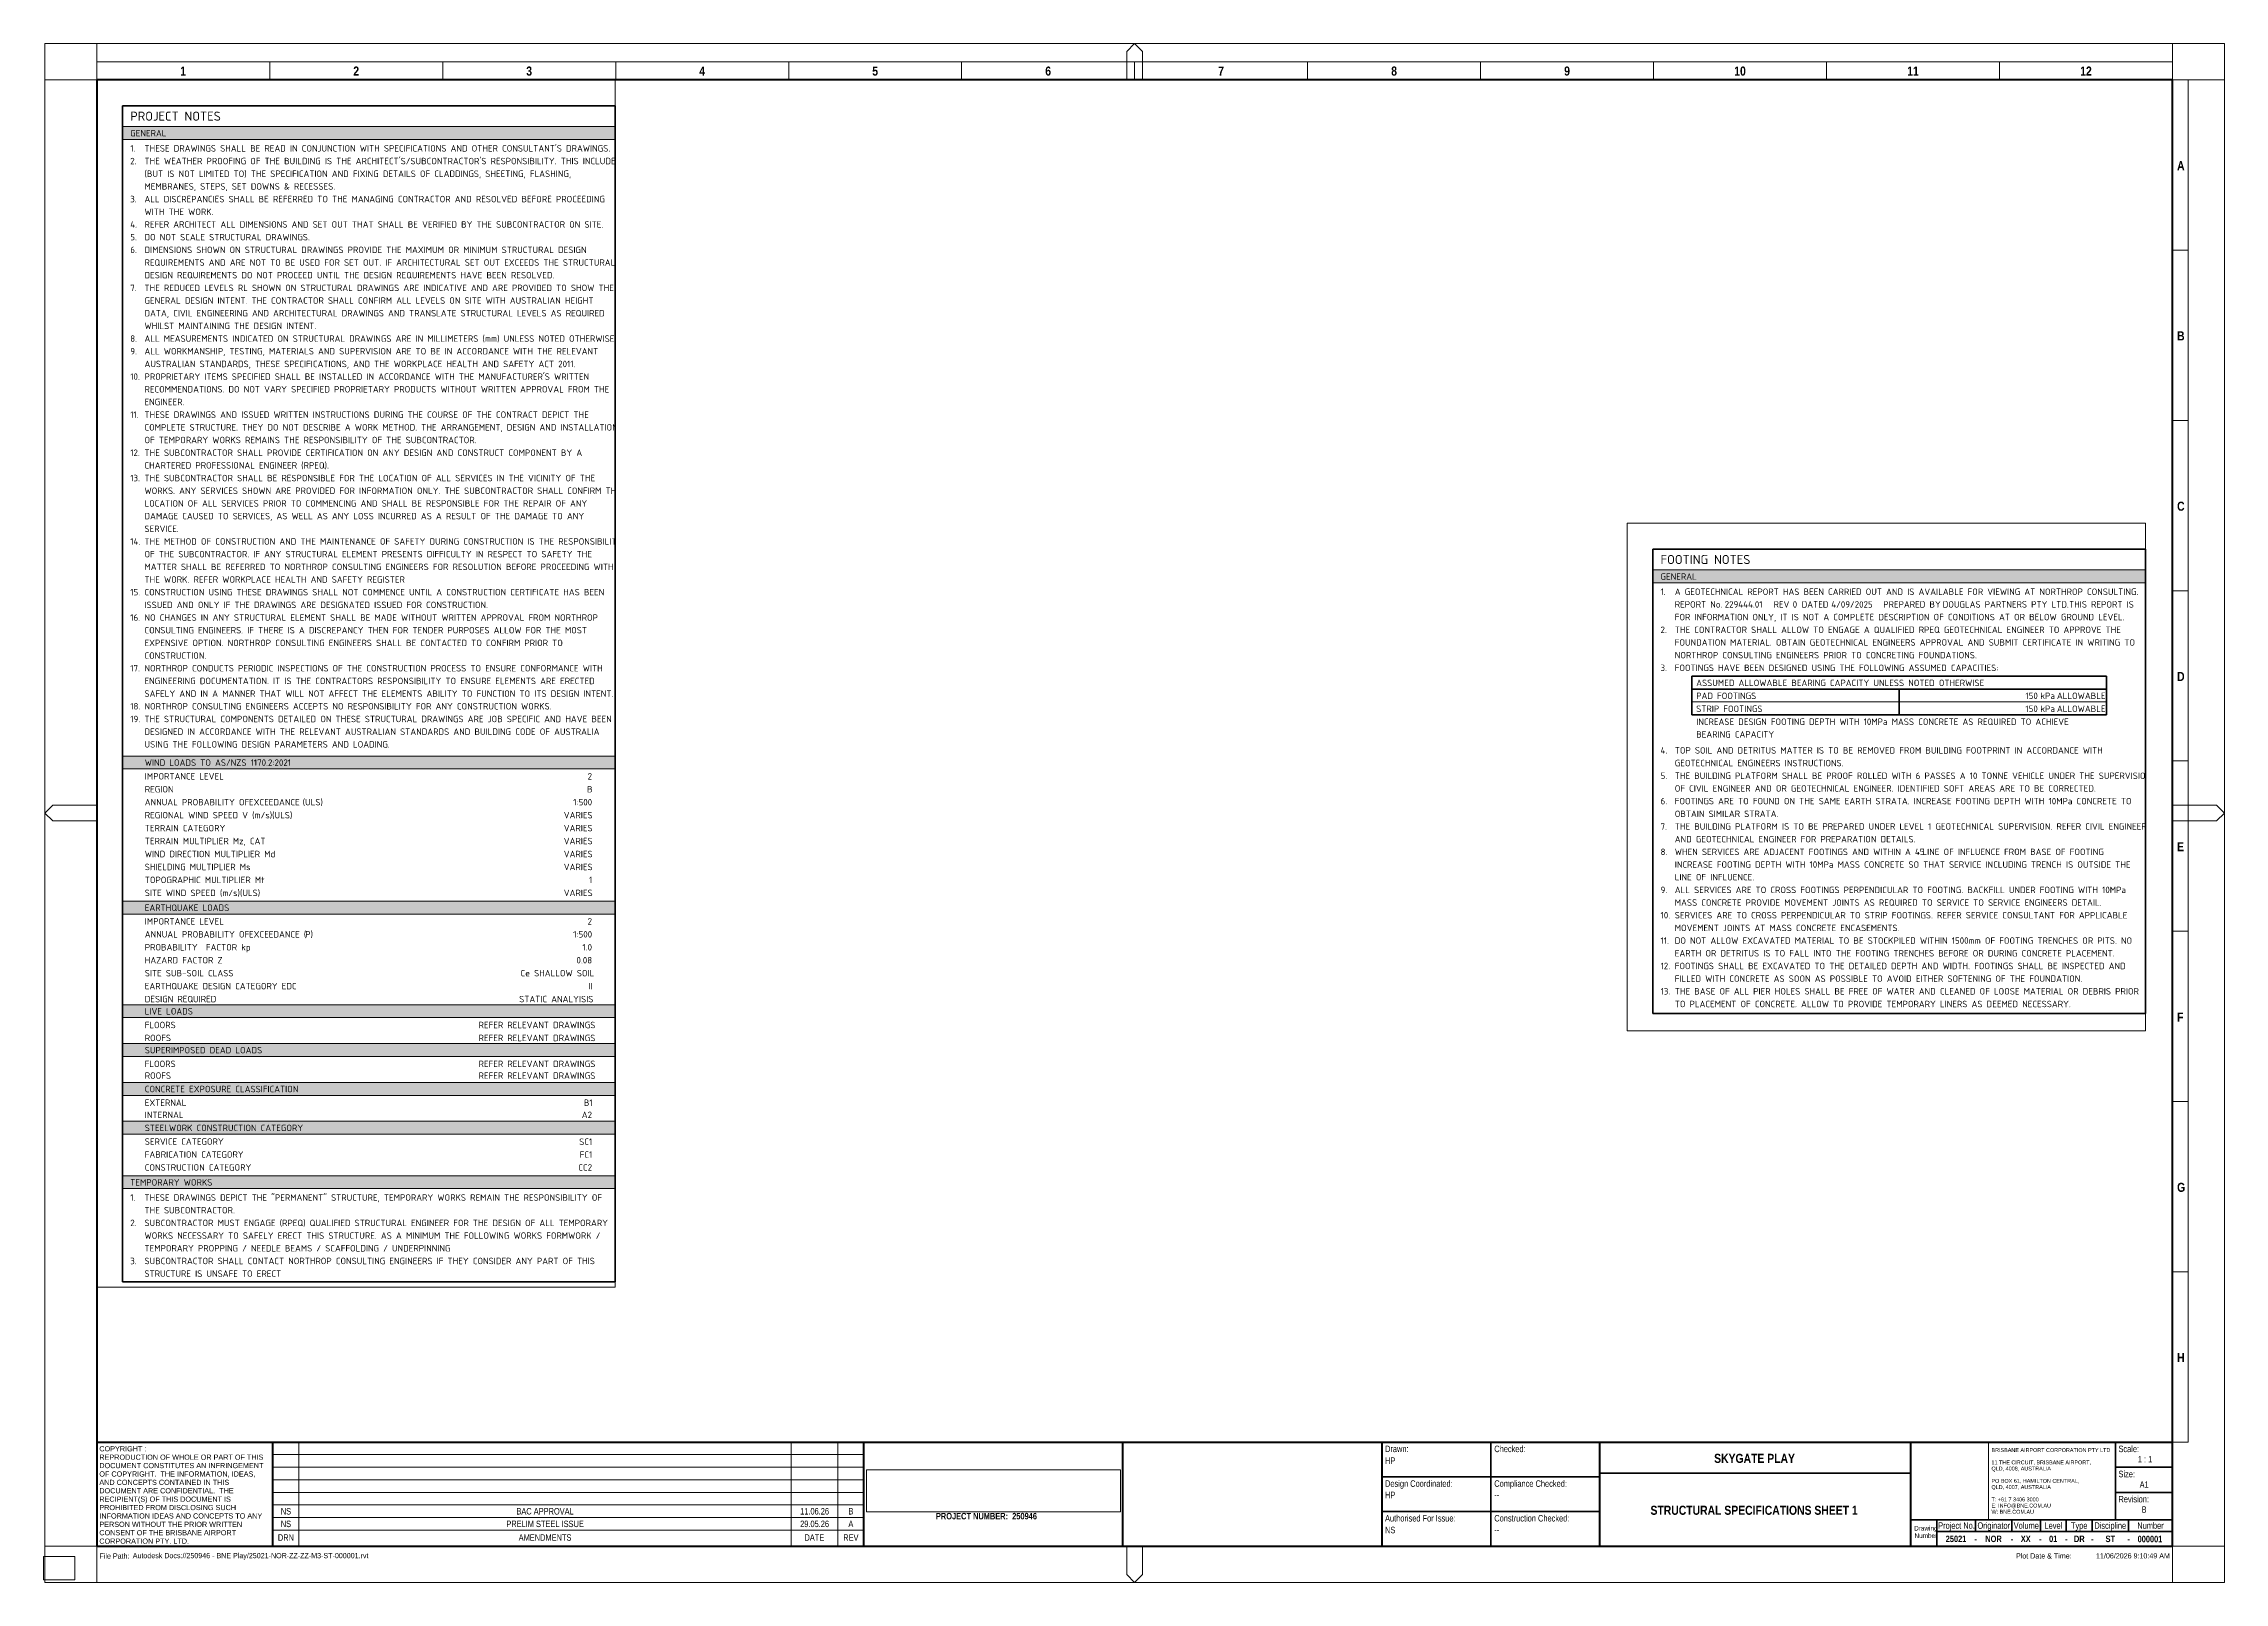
# Paper-space layout 'Layout1' of a CAD drawing. Header units: millimetres. Extents: x 0 to 841, y -1 to 593.
# The model-space entities are those that its viewports show. They can reach past a viewport. Long polylines and large blocks are cut down to what shows.
import ezdxf

# ---------------------------------------------------------------- set-up
doc = ezdxf.new("R2010")
doc.units = ezdxf.units.MM
doc.linetypes.add('Dash', pattern=[7, 5, -2])
for name, color, linetype, lineweight in [('A-000-T_TEXT', 231, 'Continuous', 13), ('A-010-M_LINE', 90, 'Continuous', 13), ('A-010-M_LINE-T', 151, 'Continuous', 13), ('Z-000-P_SCHED', 231, 'Continuous', 13), ('Z-000-T_TEXT', 131, 'Continuous', 25), ('Z-020-M_TITLE_BLOCK', 6, 'Continuous', 18), ('Z-020-M_TITLE_BLOCK_M', 33, 'Continuous', 35), ('Z-020-M_TITLE_BLOCK_T', 151, 'Continuous', 18), ('Z-020-M_TITLE_BLOCK_W', 214, 'Continuous', 70), ('Z-060-M_DETAIL', 92, 'Continuous', 25), ('Z-200_P_REF_PLANE', 111, 'Dash', 13)]:
    doc.layers.add(name, color=color, linetype=linetype, lineweight=lineweight)
doc.layers.add('Z-010_P_VIEWPORT', color=71, linetype='Continuous')
doc.styles.add('Arial', font='arial.ttf', dxfattribs={"height": 2})
doc.styles.add('Arial Narrow', font='ARIALN.TTF', dxfattribs={"height": 2.5})
doc.styles.add('Arial Narrow_1', font='ARIALN.TTF', dxfattribs={"height": 1.8})
doc.styles.add('Arial Narrow_2', font='ARIALN.TTF', dxfattribs={"height": 2})
doc.styles.add('Arial Narrow_B', font='ARIALNB.TTF', dxfattribs={"height": 3.5})
doc.styles.add('Arial Narrow_B_1', font='ARIALNB.TTF', dxfattribs={"height": 2.5})
doc.styles.add('Arial_1', font='arial.ttf', dxfattribs={"height": 1.5})
doc.styles.add('ISOCPEUR', font='isocpeur.ttf', dxfattribs={"height": 2.5})
doc.styles.add('ISOCPEUR_1', font='isocpeur.ttf', dxfattribs={"height": 1.25})
doc.styles.add('ISOCPEUR_B', font='', dxfattribs={"height": 3.5})
doc.styles.add('ISOCPEUR_B_1', font='', dxfattribs={"height": 2.5})
doc.styles.get('ISOCPEUR_B').set_extended_font_data('ISOCPEUR', bold=True)
doc.styles.get('ISOCPEUR_B_1').set_extended_font_data('ISOCPEUR', bold=True)
picture_1 = doc.add_image_def('image1.jpg', size_in_pixel=(1878, 311))
picture_2 = doc.add_image_def('image2.png', size_in_pixel=(3200, 3200))

psp = doc.layouts.get("Layout1")

# ---------------------------------------------------------------- texts
at = {"layer": 'Z-000-P_SCHED', "char_height": 2.5, "attachment_point": 2, "line_spacing_factor": 0.974696, "style": 'Arial Narrow'}
for s, insert, width in [('NS', (93.5, 27.71), 4.7896), ('BAC APPROVAL', (193.5, 27.71), 26.6191), ('11.06.26', (297.5, 27.71), 13.3249), ('B', (311.5, 27.71), 2.3027), ('NS', (93.5, 22.85), 4.7896), ('PRELIM STEEL ISSUE', (193.5, 22.85), 36.0141), ('29.05.26', (297.5, 22.85), 13.3249), ('A', (311.5, 22.85), 2.3027)]:
    psp.add_mtext(s, dxfattribs=dict(at, insert=insert, width=width))
at = {"layer": 'Z-020-M_TITLE_BLOCK', "lineweight": 13, "attachment_point": 1}
for s, insert, char_height, width, style in [('HP', (517.62, 47.24), 2.5, 4.8101, 'Arial Narrow'), ('SKYGATE PLAY', (644.61, 48.63), 3.5, 38.3207, 'Arial Narrow_B'), (' 1 : 1', (807.33, 47.8), 2.5, 7.6962, 'Arial Narrow'), ('HP', (517.62, 34), 2.5, 4.8101, 'Arial Narrow'), ('PROJECT NUMBER:  250946', (344.32, 25.83), 2.5, 47.1392, 'Arial Narrow_B_1'), ('--', (559.78, 34), 2.5, 2.2447, 'Arial Narrow'), ('STRUCTURAL SPECIFICATIONS SHEET 1', (620.05, 28.6), 3.5, 98.1266, 'Arial Narrow_B'), ('B', (809.55, 28.39), 2.5, 2.3249, 'Arial Narrow'), ('NS', (517.62, 20.48), 2.5, 4.8101, 'Arial Narrow'), ('--', (559.78, 20.48), 2.5, 2.2447, 'Arial Narrow'), ('25021', (733.97, 17.06), 2.5, 9.6202, 'Arial Narrow_B_1'), ('NOR', (749.24, 17.06), 2.5, 7.6962, 'Arial Narrow_B_1'), ('XX', (762.93, 17.06), 2.5, 4.6498, 'Arial Narrow_B_1'), ('01', (773.86, 17.06), 2.5, 3.8481, 'Arial Narrow_B_1'), ('DR', (783.44, 17.06), 2.5, 4.9705, 'Arial Narrow_B_1'), ('ST', (795.65, 17.06), 2.5, 4.4894, 'Arial Narrow_B_1'), ('000001', (808.01, 16.99), 2.5, 11.5443, 'Arial Narrow_B_1')]:
    psp.add_mtext(s, dxfattribs=dict(at, insert=insert, char_height=char_height, width=width, style=style))
at = {"layer": 'Z-020-M_TITLE_BLOCK', "lineweight": 13, "char_height": 2, "line_spacing_factor": 0.974696, "style": 'Arial Narrow_2'}
for s, insert, width, attachment_point in [('Autodesk Docs://250946 - BNE Play/25021-NOR-ZZ-ZZ-M3-ST-000001.rvt', (34.39, 10.34), 91.1453, 1), ('11/06/2026 9:10:49 AM', (820.48, 10.26), 28.5151, 3)]:
    psp.add_mtext(s, dxfattribs=dict(at, insert=insert, width=width, attachment_point=attachment_point))

msp = doc.modelspace()

# ---------------------------------------------------------------- texts
at = {"layer": 'A-000-T_TEXT', "color": 7, "lineweight": 18, "attachment_point": 1}
for s, insert, char_height, width, style in [('PROJECT NOTES', (1983.28, 4045.76), 3.5, 42.6498, 'ISOCPEUR_B'), ('FOOTING NOTES', (2203.28, 4045.76), 3.5, 41.8481, 'ISOCPEUR_B'), ('1.', (1983.28, 4032.83), 2.5, 6.6546, 'ISOCPEUR'), ('GENERAL', (1983.28, 4038.68), 2.5, 16.9958, 'ISOCPEUR_B_1'), ("THESE DRAWINGS SHALL BE READ IN CONJUNCTION WITH SPECIFICATIONS AND OTHER CONSULTANT'S DRAWINGS.", (1988.77, 4032.83), 2.5, 210.0421, 'ISOCPEUR'), ('1.', (2203.28, 4032.83), 2.5, 6.6546, 'ISOCPEUR'), ('GENERAL', (2203.28, 4038.68), 2.5, 16.9958, 'ISOCPEUR_B_1'), ('A GEOTECHNICAL REPORT HAS BEEN CARRIED OUT AND IS AVAILABLE FOR VIEWING AT NORTHROP CONSULTING. ', (2208.77, 4032.83), 2.5, 210.6835, 'ISOCPEUR'), ('2.', (1983.28, 4027.93), 2.5, 6.6546, 'ISOCPEUR'), ("THE WEATHER PROOFING OF THE BUILDING IS THE ARCHITECT'S/SUBCONTRACTOR'S RESPONSIBILITY. THIS INCLUDES ", (1988.77, 4027.93), 2.5, 215.4936, 'ISOCPEUR'), ('(BUT IS NOT LIMITED TO) THE SPECIFICATION AND FIXING DETAILS OF CLADDINGS, SHEETING, FLASHING, ', (1988.77, 4023.04), 2.5, 194.0084, 'ISOCPEUR'), ('REPORT No. ', (2208.77, 4027.93), 2.5, 23.3291, 'ISOCPEUR'), ('FOR INFORMATION ONLY, IT IS NOT A COMPLETE DESCRIPTION OF CONDITIONS AT OR BELOW GROUND LEVEL.', (2208.77, 4023.04), 2.5, 201.7046, 'ISOCPEUR'), ('229444.01', (2228.02, 4027.93), 2.5, 19, 'ISOCPEUR_B_1'), ('  REV ', (2243.7, 4027.93), 2.5, 12.827, 'ISOCPEUR'), ('\\fISOCPEUR|b1|i0|c0|p34|;0', (2254.28, 4027.93), 2.5, 2.2447, 'ISOCPEUR_B_1'), (' DATED ', (2256.13, 4027.93), 2.5, 15.7932, 'ISOCPEUR'), ('4/09/2025 ', (2269.16, 4027.93), 2.5, 22.3671, 'ISOCPEUR_B_1'), (' PREPARED BY ', (2287.62, 4027.93), 2.5, 29.7426, 'ISOCPEUR'), ('DOUGLAS PARTNERS PTY LTD.', (2312.16, 4027.93), 2.5, 57.1603, 'ISOCPEUR'), (' THIS REPORT IS ', (2359.32, 4027.93), 2.5, 32.9494, 'ISOCPEUR'), ('MEMBRANES, STEPS, SET DOWNS & RECESSES.', (1988.77, 4018.14), 2.5, 87.0633, 'ISOCPEUR'), ('2.', (2203.28, 4018.14), 2.5, 6.6546, 'ISOCPEUR'), ('THE CONTRACTOR SHALL ALLOW TO ENGAGE A QUALIFIED RPEQ GEOTECHNICAL ENGINEER TO APPROVE THE ', (2208.77, 4018.14), 2.5, 203.2278, 'ISOCPEUR'), ('3.', (1983.28, 4013.25), 2.5, 6.6546, 'ISOCPEUR'), ('ALL DISCREPANCIES SHALL BE REFERRED TO THE MANAGING CONTRACTOR AND RESOLVED BEFORE PROCEEDING ', (1988.77, 4013.25), 2.5, 209.5611, 'ISOCPEUR'), ('WITH THE WORK.', (1988.77, 4008.35), 2.5, 31.1856, 'ISOCPEUR'), ('FOUNDATION MATERIAL. OBTAIN GEOTECHNICAL ENGINEERS APPROVAL AND SUBMIT CERTIFICATE IN WRITING TO ', (2208.77, 4013.25), 2.5, 208.9999, 'ISOCPEUR'), ('NORTHROP CONSULTING ENGINEERS PRIOR TO CONCRETING FOUNDATIONS.', (2208.77, 4008.35), 2.5, 134.7637, 'ISOCPEUR'), ('4.', (1983.28, 4003.46), 2.5, 6.6546, 'ISOCPEUR'), ('5.', (1983.28, 3998.56), 2.5, 6.6546, 'ISOCPEUR'), ('REFER ARCHITECT ALL DIMENSIONS AND SET OUT THAT SHALL BE VERIFIED BY THE SUBCONTRACTOR ON SITE.', (1988.77, 4003.46), 2.5, 207.4767, 'ISOCPEUR'), ('DO NOT SCALE STRUCTURAL DRAWINGS.', (1988.77, 3998.56), 2.5, 77.443, 'ISOCPEUR_B_1'), ('3.', (2203.28, 4003.46), 2.5, 6.6546, 'ISOCPEUR'), ('FOOTINGS HAVE BEEN DESIGNED USING THE FOLLOWING ASSUMED CAPACITIES:', (2208.77, 4003.46), 2.5, 145.5063, 'ISOCPEUR'), ('6.', (1983.28, 3993.67), 2.5, 6.6546, 'ISOCPEUR'), ('DIMENSIONS SHOWN ON STRUCTURAL DRAWINGS PROVIDE THE MAXIMUM OR MINIMUM STRUCTURAL DESIGN ', (1988.77, 3993.67), 2.5, 199.2995, 'ISOCPEUR'), ('REQUIREMENTS AND ARE NOT TO BE USED FOR SET OUT. IF ARCHITECTURAL SET OUT EXCEEDS THE STRUCTURAL ', (1988.77, 3988.77), 2.5, 214.8522, 'ISOCPEUR'), ('DESIGN REQUIREMENTS DO NOT PROCEED UNTIL THE DESIGN REQUIREMENTS HAVE BEEN RESOLVED.', (1988.77, 3983.88), 2.5, 183.7468, 'ISOCPEUR'), ('7.', (1983.28, 3978.98), 2.5, 6.6546, 'ISOCPEUR'), ('THE REDUCED LEVELS RL SHOWN ON STRUCTURAL DRAWINGS ARE INDICATIVE AND ARE PROVIDED TO SHOW THE ', (1988.77, 3978.98), 2.5, 213.5695, 'ISOCPEUR'), ('GENERAL DESIGN INTENT. THE CONTRACTOR SHALL CONFIRM ALL LEVELS ON SITE WITH AUSTRALIAN HEIGHT ', (1988.77, 3974.09), 2.5, 204.8312, 'ISOCPEUR'), ('WHILST MAINTAINING THE DESIGN INTENT.', (1988.77, 3964.3), 2.5, 77.0422, 'ISOCPEUR'), ('DATA, CIVIL ENGINEERING AND ARCHITECTURAL DRAWINGS AND TRANSLATE STRUCTURAL LEVELS AS REQUIRED ', (1988.77, 3969.19), 2.5, 210.2826, 'ISOCPEUR'), ('^I', (2203.28, 3966.68), 2.5, 6.654, 'ISOCPEUR'), ('4.', (2203.28, 3971.58), 2.5, 3.2869, 'ISOCPEUR'), ('^I', (2205.99, 3971.58), 2.5, 3.3671, 'ISOCPEUR'), ('TOP SOIL AND DETRITUS MATTER IS TO BE REMOVED FROM BUILDING FOOTPRINT IN ACCORDANCE WITH ', (2208.77, 3971.58), 2.5, 193.848, 'ISOCPEUR'), ('GEOTECHNICAL ENGINEERS INSTRUCTIONS.', (2208.77, 3966.68), 2.5, 76, 'ISOCPEUR'), ('8.', (1983.28, 3959.4), 2.5, 6.6546, 'ISOCPEUR'), ('ALL MEASUREMENTS INDICATED ON STRUCTURAL DRAWINGS ARE IN MILLIMETERS (mm) UNLESS NOTED OTHERWISE.', (1988.77, 3959.4), 2.5, 213.1687, 'ISOCPEUR'), ('^I', (2203.28, 3956.89), 2.5, 6.654, 'ISOCPEUR'), ('5. ', (2203.28, 3961.79), 2.5, 4.8903, 'ISOCPEUR'), ('^I', (2207.32, 3961.79), 2.5, 1.7637, 'ISOCPEUR'), ('THE BUILDING PLATFORM SHALL BE PROOF ROLLED WITH 6 PASSES A 10 TONNE VEHICLE UNDER THE SUPERVISION ', (2208.77, 3961.79), 2.5, 215.4936, 'ISOCPEUR'), ('OF CIVIL ENGINEER AND OR GEOTECHNICAL ENGINEER. IDENTIFIED SOFT AREAS ARE TO BE CORRECTED. ', (2208.77, 3956.89), 2.5, 191.6835, 'ISOCPEUR'), ('9.', (1983.28, 3954.51), 2.5, 6.6546, 'ISOCPEUR'), ('ALL WORKMANSHIP, TESTING, MATERIALS AND SUPERVISION ARE TO BE IN ACCORDANCE WITH THE RELEVANT ', (1988.77, 3954.51), 2.5, 207.0759, 'ISOCPEUR'), ('AUSTRALIAN STANDARDS, THESE SPECIFICATIONS, AND THE WORKPLACE HEALTH AND SAFETY ACT 2011.', (1988.77, 3949.61), 2.5, 196.5738, 'ISOCPEUR'), ('^I', (2203.28, 3947.1), 2.5, 6.654, 'ISOCPEUR'), ('6.', (2203.28, 3952), 2.5, 3.0464, 'ISOCPEUR'), ('^I', (2205.8, 3952), 2.5, 3.6076, 'ISOCPEUR'), ('FOOTINGS ARE TO FOUND ON THE SAME EARTH STRATA. INCREASE FOOTING DEPTH WITH 10MPa CONCRETE TO ', (2208.77, 3952), 2.5, 208.0379, 'ISOCPEUR'), ('OBTAIN SIMILAR STRATA.', (2208.77, 3947.1), 2.5, 47.0591, 'ISOCPEUR'), ('10.', (1983.28, 3944.72), 2.5, 6.6546, 'ISOCPEUR'), ("PROPRIETARY ITEMS SPECIFIED SHALL BE INSTALLED IN ACCORDANCE WITH THE MANUFACTURER'S WRITTEN ", (1988.77, 3944.72), 2.5, 203.4683, 'ISOCPEUR'), ('RECOMMENDATIONS. DO NOT VARY SPECIFIED PROPRIETARY PRODUCTS WITHOUT WRITTEN APPROVAL FROM THE ', (1988.77, 3939.83), 2.5, 211.3248, 'ISOCPEUR'), ('7. ', (2203.28, 3942.21), 2.5, 4.8903, 'ISOCPEUR'), ('^I', (2207.32, 3942.21), 2.5, 1.7637, 'ISOCPEUR'), ('THE BUILDING PLATFORM IS TO BE PREPARED UNDER LEVEL 1 GEOTECHNICAL SUPERVISION. REFER CIVIL ENGINEER ', (2208.77, 3942.21), 2.5, 214.3712, 'ISOCPEUR'), ('11.', (1983.28, 3930.04), 2.5, 6.6546, 'ISOCPEUR'), ('THESE DRAWINGS AND ISSUED WRITTEN INSTRUCTIONS DURING THE COURSE OF THE CONTRACT DEPICT THE ', (1988.77, 3930.04), 2.5, 202.0252, 'ISOCPEUR'), ('ENGINEER.', (1988.77, 3934.93), 2.5, 17.8776, 'ISOCPEUR'), ('^I', (2203.28, 3937.31), 2.5, 6.654, 'ISOCPEUR'), ('8.', (2203.28, 3932.42), 2.5, 3.0464, 'ISOCPEUR'), ('^I', (2205.8, 3932.42), 2.5, 3.6076, 'ISOCPEUR'), ('AND GEOTECHNICAL ENGINEER FOR PREPARATION DETAILS.', (2208.77, 3937.31), 2.5, 108.5485, 'ISOCPEUR'), ('WHEN SERVICES ARE ADJACENT FOOTINGS AND WITHIN A 45', (2208.77, 3932.42), 2.5, 113.1983, 'ISOCPEUR'), ('o ', (2302.17, 3931.42), 1.25, 2.6456, 'ISOCPEUR_1'), ('LINE OF INFLUENCE FROM BASE OF FOOTING ', (2304.35, 3932.42), 2.5, 83.0548, 'ISOCPEUR'), ('COMPLETE STRUCTURE. THEY DO NOT DESCRIBE A WORK METHOD. THE ARRANGEMENT, DESIGN AND INSTALLATION ', (1988.77, 3925.14), 2.5, 215.0126, 'ISOCPEUR'), ('^I', (2203.28, 3927.52), 2.5, 6.654, 'ISOCPEUR'), ('^I', (2203.28, 3922.63), 2.5, 6.654, 'ISOCPEUR'), ('INCREASE FOOTING DEPTH WITH 10MPa MASS CONCRETE SO THAT SERVICE INCLUDING TRENCH IS OUTSIDE THE ', (2208.77, 3927.52), 2.5, 207.4767, 'ISOCPEUR'), ('LINE OF INFLUENCE. ', (2208.77, 3922.63), 2.5, 37.519, 'ISOCPEUR'), ('12.', (1983.28, 3915.35), 2.5, 6.6546, 'ISOCPEUR'), ('THE SUBCONTRACTOR SHALL PROVIDE CERTIFICATION ON ANY DESIGN AND CONSTRUCT COMPONENT BY A ', (1988.77, 3915.35), 2.5, 198.7383, 'ISOCPEUR'), ('OF TEMPORARY WORKS REMAINS THE RESPONSIBILITY OF THE SUBCONTRACTOR.', (1988.77, 3920.25), 2.5, 149.8354, 'ISOCPEUR'), ('9.', (2203.28, 3917.73), 2.5, 3.0464, 'ISOCPEUR'), ('^I', (2205.8, 3917.73), 2.5, 3.6076, 'ISOCPEUR'), ('ALL SERVICES ARE TO CROSS FOOTINGS PERPENDICULAR TO FOOTING. BACKFILL UNDER FOOTING WITH 10MPa ', (2208.77, 3917.73), 2.5, 205.3923, 'ISOCPEUR'), ('13.', (1983.28, 3905.56), 2.5, 6.6546, 'ISOCPEUR'), ('THE SUBCONTRACTOR SHALL BE RESPONSIBLE FOR THE LOCATION OF ALL SERVICES IN THE VICINITY OF THE ', (1988.77, 3905.56), 2.5, 205.5527, 'ISOCPEUR'), ('CHARTERED PROFESSIONAL ENGINEER (RPEQ).', (1988.77, 3910.46), 2.5, 83.3755, 'ISOCPEUR'), ('^I', (2203.28, 3912.84), 2.5, 6.654, 'ISOCPEUR'), ('10.', (2203.28, 3907.94), 2.5, 4.5696, 'ISOCPEUR'), ('^I', (2207.05, 3907.94), 2.5, 2.0844, 'ISOCPEUR'), ('SERVICES ARE TO CROSS PERPENDICULAR TO STRIP FOOTINGS. REFER SERVICE CONSULTANT FOR APPLICABLE ', (2208.77, 3907.94), 2.5, 207.2362, 'ISOCPEUR'), ('MASS CONCRETE PROVIDE MOVEMENT JOINTS AS REQUIRED TO SERVICE TO SERVICE ENGINEERS DETAIL.', (2208.77, 3912.84), 2.5, 192.9662, 'ISOCPEUR'), ('WORKS. ANY SERVICES SHOWN ARE PROVIDED FOR INFORMATION ONLY. THE SUBCONTRACTOR SHALL CONFIRM THE ', (1988.77, 3900.67), 2.5, 215.4936, 'ISOCPEUR'), ('^I', (2203.28, 3903.05), 2.5, 6.654, 'ISOCPEUR'), ('11.', (2203.28, 3898.15), 2.5, 3.9283, 'ISOCPEUR'), ('^I', (2206.52, 3898.15), 2.5, 2.7257, 'ISOCPEUR'), ('MOVEMENT JOINTS AT MASS CONCRETE ENCASEMENTS.', (2208.77, 3903.05), 2.5, 101.9746, 'ISOCPEUR'), ('DO NOT ALLOW EXCAVATED MATERIAL TO BE STOCKPILED WITHIN 1500mm OF FOOTING TRENCHES OR PITS. NO ', (2208.77, 3898.15), 2.5, 208.5189, 'ISOCPEUR'), ('LOCATION OF ALL SERVICES PRIOR TO COMMENCING AND SHALL BE RESPONSIBLE FOR THE REPAIR OF ANY ', (1988.77, 3895.77), 2.5, 201.3037, 'ISOCPEUR'), ('DAMAGE CAUSED TO SERVICES, AS WELL AS ANY LOSS INCURRED AS A RESULT OF THE DAMAGE TO ANY ', (1988.77, 3890.88), 2.5, 201.5442, 'ISOCPEUR'), ('^I', (2203.28, 3893.26), 2.5, 6.654, 'ISOCPEUR'), ('12.', (2203.28, 3888.36), 2.5, 4.5696, 'ISOCPEUR'), ('^I', (2207.05, 3888.36), 2.5, 2.0844, 'ISOCPEUR'), ('EARTH OR DETRITUS IS TO FALL INTO THE FOOTING TRENCHES BEFORE OR DURING CONCRETE PLACEMENT.', (2208.77, 3893.26), 2.5, 198.097, 'ISOCPEUR'), ('FOOTINGS SHALL BE EXCAVATED TO THE DETAILED DEPTH AND WIDTH. FOOTINGS SHALL BE INSPECTED AND ', (2208.77, 3888.36), 2.5, 205.3923, 'ISOCPEUR'), ('14.', (1983.28, 3881.09), 2.5, 6.6546, 'ISOCPEUR'), ('SERVICE. ', (1988.77, 3885.98), 2.5, 17.6371, 'ISOCPEUR'), ('THE METHOD OF CONSTRUCTION AND THE MAINTENANCE OF SAFETY DURING CONSTRUCTION IS THE RESPONSIBILITY ', (1988.77, 3881.09), 2.5, 215.4936, 'ISOCPEUR'), ('^I', (2203.28, 3883.47), 2.5, 6.654, 'ISOCPEUR'), ('FILLED WITH CONCRETE AS SOON AS POSSIBLE TO AVOID EITHER SOFTENING OF THE FOUNDATION.', (2208.77, 3883.47), 2.5, 183.4261, 'ISOCPEUR'), ('OF THE SUBCONTRACTOR. IF ANY STRUCTURAL ELEMENT PRESENTS DIFFICULTY IN RESPECT TO SAFETY THE ', (1988.77, 3876.19), 2.5, 205.232, 'ISOCPEUR'), ('MATTER SHALL BE REFERRED TO NORTHROP CONSULTING ENGINEERS FOR RESOLUTION BEFORE PROCEEDING WITH ', (1988.77, 3871.3), 2.5, 212.6075, 'ISOCPEUR'), ('^I', (2203.28, 3873.68), 2.5, 6.654, 'ISOCPEUR'), ('13.', (2203.28, 3878.58), 2.5, 4.5696, 'ISOCPEUR'), ('^I', (2207.05, 3878.58), 2.5, 2.0844, 'ISOCPEUR'), ('THE BASE OF ALL PIER HOLES SHALL BE FREE OF WATER AND CLEANED OF LOOSE MATERIAL OR DEBRIS PRIOR ', (2208.77, 3878.58), 2.5, 211.7257, 'ISOCPEUR'), ('TO PLACEMENT OF CONCRETE. ALLOW TO PROVIDE TEMPORARY LINERS AS DEEMED NECESSARY.', (2208.77, 3873.68), 2.5, 179.578, 'ISOCPEUR'), ('THE WORK. REFER WORKPLACE HEALTH AND SAFETY REGISTER', (1988.77, 3866.4), 2.5, 118.4894, 'ISOCPEUR'), ('15.', (1983.28, 3861.51), 2.5, 6.6546, 'ISOCPEUR'), ('CONSTRUCTION USING THESE DRAWINGS SHALL NOT COMMENCE UNTIL A CONSTRUCTION CERTIFICATE HAS BEEN ', (1988.77, 3861.51), 2.5, 208.9198, 'ISOCPEUR'), ('ISSUED AND ONLY IF THE DRAWINGS ARE DESIGNATED ISSUED FOR CONSTRUCTION.', (1988.77, 3856.61), 2.5, 154.405, 'ISOCPEUR'), ('16.', (1983.28, 3851.72), 2.5, 6.6546, 'ISOCPEUR'), ('NO CHANGES IN ANY STRUCTURAL ELEMENT SHALL BE MADE WITHOUT WRITTEN APPROVAL FROM NORTHROP ', (1988.77, 3851.72), 2.5, 206.194, 'ISOCPEUR'), ('CONSULTING ENGINEERS. IF THERE IS A DISCREPANCY THEN FOR TENDER PURPOSES ALLOW FOR THE MOST ', (1988.77, 3846.82), 2.5, 201.4641, 'ISOCPEUR'), ('EXPENSIVE OPTION. NORTHROP CONSULTING ENGINEERS SHALL BE CONTACTED TO CONFIRM PRIOR TO ', (1988.77, 3841.93), 2.5, 189.5991, 'ISOCPEUR'), ('17.', (1983.28, 3832.14), 2.5, 6.6546, 'ISOCPEUR'), ('CONSTRUCTION.', (1988.77, 3837.03), 2.5, 27.7384, 'ISOCPEUR'), ('NORTHROP CONDUCTS PERIODIC INSPECTIONS OF THE CONSTRUCTION PROCESS TO ENSURE CONFORMANCE WITH ', (1988.77, 3832.14), 2.5, 207.4767, 'ISOCPEUR'), ('SAFELY AND IN A MANNER THAT WILL NOT AFFECT THE ELEMENTS ABILITY TO FUNCTION TO ITS DESIGN INTENT.', (1988.77, 3822.35), 2.5, 212.1265, 'ISOCPEUR'), ('ENGINEERING DOCUMENTATION. IT IS THE CONTRACTORS RESPONSIBILITY TO ENSURE ELEMENTS ARE ERECTED ', (1988.77, 3827.25), 2.5, 204.9113, 'ISOCPEUR'), ('18.', (1983.28, 3817.46), 2.5, 6.6546, 'ISOCPEUR'), ('19.', (1983.28, 3812.56), 2.5, 6.6546, 'ISOCPEUR'), ('THE STRUCTURAL COMPONENTS DETAILED ON THESE STRUCTURAL DRAWINGS ARE JOB SPECIFIC AND HAVE BEEN ', (1988.77, 3812.56), 2.5, 213.0084, 'ISOCPEUR'), ('NORTHROP CONSULTING ENGINEERS ACCEPTS NO RESPONSIBILITY FOR ANY CONSTRUCTION WORKS.', (1988.77, 3817.46), 2.5, 183.0253, 'ISOCPEUR'), ('DESIGNED IN ACCORDANCE WITH THE RELEVANT AUSTRALIAN STANDARDS AND BUILDING CODE OF AUSTRALIA ', (1988.77, 3807.67), 2.5, 206.9957, 'ISOCPEUR'), ('USING THE FOLLOWING DESIGN PARAMETERS AND LOADING.  ', (1988.77, 3802.77), 2.5, 113.5991, 'ISOCPEUR'), ('1.', (1983.28, 3627.83), 2.5, 6.6546, 'ISOCPEUR'), ('TEMPORARY WORKS', (1983.28, 3633.68), 2.5, 38.4008, 'ISOCPEUR_B_1'), ('THESE DRAWINGS DEPICT THE "PERMANENT" STRUCTURE, TEMPORARY WORKS REMAIN THE RESPONSIBILITY OF ', (1988.77, 3627.83), 2.5, 208.9198, 'ISOCPEUR'), ('THE SUBCONTRACTOR.', (1988.77, 3622.93), 2.5, 40.8059, 'ISOCPEUR'), ('2.', (1983.28, 3618.04), 2.5, 6.6546, 'ISOCPEUR'), ('SUBCONTRACTOR MUST ENGAGE (RPEQ) QUALIFIED STRUCTURAL ENGINEER FOR THE DESIGN OF ALL TEMPORARY ', (1988.77, 3618.04), 2.5, 210.7636, 'ISOCPEUR'), ('WORKS NECESSARY TO SAFELY ERECT THIS STRUCTURE. AS A MINIMUM THE FOLLOWING WORKS FORMWORK / ', (1988.77, 3613.14), 2.5, 208.1982, 'ISOCPEUR'), ('3.', (1983.28, 3603.35), 2.5, 6.6546, 'ISOCPEUR'), ('TEMPORARY PROPPING / NEEDLE BEAMS / SCAFFOLDING / UNDERPINNING', (1988.77, 3608.25), 2.5, 137.0886, 'ISOCPEUR'), ('SUBCONTRACTOR SHALL CONTACT NORTHROP CONSULTING ENGINEERS IF THEY CONSIDER ANY PART OF THIS ', (1988.77, 3603.35), 2.5, 204.751, 'ISOCPEUR'), ('STRUCTURE IS UNSAFE TO ERECT', (1988.77, 3598.46), 2.5, 62.211, 'ISOCPEUR')]:
    msp.add_mtext(s, dxfattribs=dict(at, insert=insert, char_height=char_height, width=width, style=style))
at = {"layer": 'Z-000-T_TEXT', "lineweight": 13, "char_height": 2.5, "attachment_point": 1, "style": 'ISOCPEUR'}
for s, insert, width in [('150', (2344.08, 3992.65), 5.8523), ('150', (2344.08, 3987.65), 5.8523), ('2', (2159.76, 3790.44), 2.1646), ('1:500', (2154.2, 3780.44), 8.8987), ('B', (2159.56, 3785.44), 2.4051), ('VARIES', (2150.56, 3775.44), 13.308), ('VARIES', (2150.56, 3770.44), 13.308), ('VARIES', (2150.56, 3765.44), 13.308), ('VARIES', (2150.56, 3760.44), 13.308), ('VARIES', (2150.56, 3755.44), 13.308), ('VARIES', (2150.56, 3745.44), 13.308), ('1', (2160.28, 3750.44), 1.5232), ('1:500', (2154.2, 3729.44), 8.8987), ('2', (2159.76, 3734.44), 2.1646), ('0.08', (2155.46, 3719.44), 7.3755), ('1.0', (2157.77, 3724.44), 4.5696), ('Ce SHALLOW SOIL', (2133.89, 3714.44), 33.5105), ('STATIC ANALYISIS', (2133.36, 3704.44), 34.1519), ('II', (2160.08, 3709.44), 1.7637), ('REFER RELEVANT DRAWINGS', (2117.69, 3694.44), 53.1519), ('REFER RELEVANT DRAWINGS', (2117.69, 3689.44), 53.1519), ('REFER RELEVANT DRAWINGS', (2117.69, 3679.44), 53.1519), ('REFER RELEVANT DRAWINGS', (2117.69, 3674.9), 53.1519), ('B1', (2158.3, 3664.44), 3.9283), ('A2', (2157.51, 3659.75), 4.8903), ('SC1', (2156.51, 3649.38), 6.0928), ('FC1', (2156.71, 3644.42), 5.8523), ('CC2', (2156.18, 3639.43), 6.4937)]:
    msp.add_mtext(s, dxfattribs=dict(at, insert=insert, width=width))

# ---------------------------------------------------------------- blocks, each defined once
blk = doc.blocks.new('BAC_TB-A1 Landscape - Type 1-3834548-STRUCTURAL SPECIFICATIONS SHEET 1')
at = {"layer": 'Z-020-M_TITLE_BLOCK'}
for p, q in [((841.5, 593), (0.5, 593)), ((0.5, 593), (0.5, -1)), ((841.5, -1), (841.5, 593)), ((0.5, -1), (841.5, -1))]:
    blk.add_line(p, q, dxfattribs=at)
at = {"layer": 'Z-020-M_TITLE_BLOCK_M'}
for p, q in [((558.5, 13), (558.5, 53.17)), ((799.5, 23.17), (799.5, 53.17)), ((799.5, 43.47), (821.5, 43.47)), ((516.5, 39.78), (600.5, 39.78)), ((600.5, 41.17), (720.5, 41.17)), ((799.5, 33.76), (821.5, 33.76)), ((516.5, 26.39), (600.5, 26.39)), ((720.5, 23.17), (821.5, 23.17)), ((730.5, 23.17), (730.5, 13)), ((730.5, 18.67), (821.5, 18.67)), ((745.5, 18.67), (745.5, 23.17)), ((759.5, 18.67), (759.5, 23.17)), ((770.5, 18.67), (770.5, 23.17)), ((780.5, 18.67), (780.5, 23.17)), ((790.5, 18.67), (790.5, 23.17)), ((804.5, 18.67), (804.5, 23.17))]:
    blk.add_line(p, q, dxfattribs=at)
at = {"layer": 'Z-020-M_TITLE_BLOCK_T'}
for p, q in [((20.5, 593), (20.5, 579)), ((421, 593), (418, 590)), ((418, 590), (418, 579)), ((424, 590), (421, 593)), ((424, 579), (424, 590)), ((821.5, 593), (821.5, 579)), ((20.5, 586), (821.5, 586)), ((87.25, 579), (87.25, 586)), ((154, 579), (154, 586)), ((220.75, 579), (220.75, 586)), ((287.5, 579), (287.5, 586)), ((354.25, 579), (354.25, 586)), ((421, 579), (421, 586)), ((487.75, 579), (487.75, 586)), ((554.5, 579), (554.5, 586)), ((621.25, 579), (621.25, 586)), ((688, 579), (688, 586)), ((754.75, 579), (754.75, 586)), ((20.5, 579), (0.5, 579)), ((821.5, 579), (841.5, 579)), ((827.5, 53.17), (827.5, 579)), ((821.5, 513.27), (827.5, 513.27)), ((821.5, 447.54), (827.5, 447.54)), ((821.5, 381.81), (827.5, 381.81)), ((821.5, 316.08), (827.5, 316.08)), ((0.5, 296), (3.5, 299)), ((3.5, 293), (0.5, 296)), ((3.5, 299), (20.5, 299)), ((838.5, 299), (821.5, 299)), ((841.5, 296), (838.5, 299)), ((838.5, 293), (841.5, 296)), ((20.5, 293), (3.5, 293)), ((821.5, 293), (838.5, 293)), ((821.5, 250.36), (827.5, 250.36)), ((821.5, 184.63), (827.5, 184.63)), ((821.5, 118.9), (827.5, 118.9)), ((98.5, 13), (98.5, 53.17)), ((288.5, 13), (288.5, 53.17)), ((306.5, 13), (306.5, 53.17)), ((750.5, 51.67), (750.5, 25.56)), ((821.5, 53.17), (827.5, 53.17)), ((20.5, 13), (0.5, 13)), ((20.5, -1), (20.5, 13)), ((418, 2), (418, 13)), ((424, 13), (424, 2)), ((821.5, 13), (841.5, 13)), ((821.5, -1), (821.5, 13)), ((421, -1), (418, 2)), ((424, 2), (421, -1))]:
    blk.add_line(p, q, dxfattribs=at)
at = {"layer": 'Z-020-M_TITLE_BLOCK_W'}
for p, q in [((20.5, 579), (20.5, 13)), ((821.5, 579), (20.5, 579)), ((821.5, 13), (821.5, 579)), ((20.5, 53.17), (821.5, 53.17)), ((88.5, 13), (88.5, 53.17)), ((316.5, 13), (316.5, 53.17)), ((416.5, 13), (416.5, 53.17)), ((516.5, 13), (516.5, 53.17)), ((600.5, 13), (600.5, 53.17)), ((720.5, 13), (720.5, 53.17)), ((20.5, 13), (821.5, 13))]:
    blk.add_line(p, q, dxfattribs=at)
at = {"layer": 'Z-020-M_TITLE_BLOCK', "lineweight": 13, "attachment_point": 1}
for s, insert, char_height, width, style in [('\\fArial Narrow|b1|i0|c0|p34|;1', (52.74, 584.15), 3.5, 2.7257, 'Arial Narrow_B'), ('\\fArial Narrow|b1|i0|c0|p34|;2', (119.5, 584.15), 3.5, 2.7257, 'Arial Narrow_B'), ('\\fArial Narrow|b1|i0|c0|p34|;3', (186.24, 584.15), 3.5, 2.7257, 'Arial Narrow_B'), ('\\fArial Narrow|b1|i0|c0|p34|;4', (253, 584.15), 3.5, 2.7257, 'Arial Narrow_B'), ('\\fArial Narrow|b1|i0|c0|p34|;5', (319.74, 584.15), 3.5, 2.7257, 'Arial Narrow_B'), ('\\fArial Narrow|b1|i0|c0|p34|;6', (386.5, 584.15), 3.5, 2.7257, 'Arial Narrow_B'), ('\\fArial Narrow|b1|i0|c0|p34|;7', (453.24, 584.15), 3.5, 2.7257, 'Arial Narrow_B'), ('\\fArial Narrow|b1|i0|c0|p34|;8', (520, 584.15), 3.5, 2.7257, 'Arial Narrow_B'), ('\\fArial Narrow|b1|i0|c0|p34|;9', (586.74, 584.15), 3.5, 2.7257, 'Arial Narrow_B'), ('10', (652.37, 584.15), 3.5, 5.4515, 'Arial Narrow_B'), ('11', (719.12, 584.15), 3.5, 5.4515, 'Arial Narrow_B'), ('12', (785.87, 584.15), 3.5, 5.4515, 'Arial Narrow_B'), ('\\fArial Narrow|b1|i0|c0|p34|;A', (823.25, 547.64), 3.5, 3.0464, 'Arial Narrow_B'), ('\\fArial Narrow|b1|i0|c0|p34|;B', (823.25, 481.91), 3.5, 3.0464, 'Arial Narrow_B'), ('\\fArial Narrow|b1|i0|c0|p34|;C', (823.25, 416.18), 3.5, 3.0464, 'Arial Narrow_B'), ('\\fArial Narrow|b1|i0|c0|p34|;D', (823.25, 350.45), 3.5, 3.0464, 'Arial Narrow_B'), ('\\fArial Narrow|b1|i0|c0|p34|;E', (823.25, 284.72), 3.5, 3.0464, 'Arial Narrow_B'), ('\\fArial Narrow|b1|i0|c0|p34|;F', (823.25, 218.99), 3.5, 3.0464, 'Arial Narrow_B'), ('\\fArial Narrow|b1|i0|c0|p34|;G', (823.25, 153.26), 3.5, 3.0464, 'Arial Narrow_B'), ('\\fArial Narrow|b1|i0|c0|p34|;H', (823.25, 87.54), 3.5, 3.0464, 'Arial Narrow_B'), ('COPYRIGHT :', (21.5, 51.59), 2, 22.2869, 'Arial'), ('Drawn:', (517.62, 51.79), 2.5, 10.903, 'Arial Narrow'), ('Checked:', (559.78, 51.79), 2.5, 14.6709, 'Arial Narrow'), ('BRISBANE AIRPORT CORPORATION PTY LTD', (751.62, 50.84), 1.5, 55.7173, 'Arial_1'), ('Scale:', (800.63, 51.79), 2.5, 9.7004, 'Arial Narrow'), ('REPRODUCTION OF WHOLE OR PART OF THIS ', (21.5, 48.34), 2, 79.0464, 'Arial'), ('DOCUMENT CONSTITUTES AN INFRINGEMENT ', (21.5, 45.1), 2, 78.886, 'Arial'), ('QLD, 4008, AUSTRALIA', (751.62, 43.7), 1.5, 28.0591, 'Arial_1'), ('11 THE CIRCUIT, BRISBANE AIRPORT,', (751.62, 46.08), 1.5, 46.7384, 'Arial_1'), ('Size:', (800.63, 42.09), 2.5, 7.7764, 'Arial Narrow'), ('AND CONCEPTS CONTAINED IN THIS ', (21.5, 38.62), 2, 62.8523, 'Arial'), ('OF COPYRIGHT.  THE INFORMATION, IDEAS, ', (21.5, 41.86), 2, 75.038, 'Arial'), ('DOCUMENT ARE CONFIDENTIAL.  THE ', (21.5, 35.38), 2, 64.8565, 'Arial'), ('Design Coordinated:', (517.62, 38.4), 2.5, 31.5865, 'Arial Narrow'), ('Compliance Checked:', (559.78, 38.4), 2.5, 33.9915, 'Arial Narrow'), ('QLD, 4007, AUSTRALIA', (751.62, 36.55), 1.5, 28.0591, 'Arial_1'), ('PO BOX 61, HAMILTON CENTRAL,', (751.62, 38.94), 1.5, 41.3671, 'Arial_1'), ('A1', (808.8, 38.01), 2.5, 4.2489, 'Arial Narrow'), ('RECIPIENT(S) OF THIS DOCUMENT IS ', (21.5, 32.14), 2, 63.4937, 'Arial'), ('PROHIBITED FROM DISCLOSING SUCH ', (21.5, 28.9), 2, 65.9789, 'Arial'), ('INFORMATION IDEAS AND CONCEPTS TO ANY ', (21.5, 25.66), 2, 78.405, 'Arial'), ('W: BNE.COM.AU', (751.62, 27.03), 1.5, 20.2025, 'Arial_1'), ('T: +61 7 3406 3000', (751.62, 31.79), 1.5, 22.5274, 'Arial_1'), ('E: INFO@BNE.COM.AU', (751.62, 29.41), 1.5, 28.0591, 'Arial_1'), ('Revision:', (800.63, 32.39), 2.5, 14.3502, 'Arial Narrow'), ('CONSENT OF THE BRISBANE AIRPORT ', (21.5, 19.17), 2, 66.1392, 'Arial'), ('PERSON WITHOUT THE PRIOR WRITTEN ', (21.5, 22.42), 2, 69.1055, 'Arial'), ('DRN', (90.4, 17.56), 2.5, 7.4557, 'Arial Narrow'), ('AMENDMENTS', (183.31, 17.56), 2.5, 24.692, 'Arial Narrow'), ('DATE', (293.6, 17.56), 2.5, 9.2996, 'Arial Narrow'), ('REV', (308.55, 17.56), 2.5, 7.135, 'Arial Narrow'), ('Authorised For Issue:', (517.62, 25.01), 2.5, 33.0295, 'Arial Narrow'), ('Construction Checked:', (559.78, 25.01), 2.5, 35.1139, 'Arial Narrow'), ('Drawing ', (721.79, 20.8), 1.8, 8.9789, 'Arial Narrow_1'), ('Number', (721.92, 17.96), 1.8, 8.6582, 'Arial Narrow_1'), ('Project No.', (731.05, 22.18), 2.5, 17.1561, 'Arial Narrow'), ('Originator', (746.22, 22.18), 2.5, 15.2321, 'Arial Narrow'), ('Volume', (760.21, 22.18), 2.5, 11.7848, 'Arial Narrow'), ('Level', (772.09, 22.18), 2.5, 8.3376, 'Arial Narrow'), ('Type', (782.29, 22.18), 2.5, 7.7764, 'Arial Narrow'), ('Discipline', (791.33, 22.18), 2.5, 14.9916, 'Arial Narrow'), ('Number', (807.9, 22.18), 2.5, 12.2658, 'Arial Narrow'), ('CORPORATION PTY. LTD.', (21.5, 15.93), 2, 42.5696, 'Arial'), ('File Path:', (21.55, 10.19), 2, 12.1857, 'Arial Narrow_2'), ('\\fArial Narrow|b1|i0|c0|p34|;-', (745.01, 16.99), 2.5, 0.4008, 'Arial Narrow_B_1'), ('\\fArial Narrow|b1|i0|c0|p34|;-', (759.09, 16.99), 2.5, 0.4008, 'Arial Narrow_B_1'), ('Plot Date & Time:', (761.09, 10.23), 2, 22.4473, 'Arial Narrow_2'), ('\\fArial Narrow|b1|i0|c0|p34|;-', (770, 16.99), 2.5, 0.4008, 'Arial Narrow_B_1'), ('\\fArial Narrow|b1|i0|c0|p34|;-', (780.02, 16.99), 2.5, 0.4008, 'Arial Narrow_B_1'), ('\\fArial Narrow|b1|i0|c0|p34|;-', (790.04, 16.99), 2.5, 0.4008, 'Arial Narrow_B_1'), ('\\fArial Narrow|b1|i0|c0|p34|;-', (804.05, 16.99), 2.5, 0.4008, 'Arial Narrow_B_1')]:
    blk.add_mtext(s, dxfattribs=dict(at, insert=insert, char_height=char_height, width=width, style=style))
at = {"layer": 'Z-020-M_TITLE_BLOCK'}
image = blk.add_image(picture_2, insert=(720.5, 23.17), size_in_units=(30, 30), dxfattribs=at)
image.dxf.flags = 7
image = blk.add_image(picture_1, insert=(317.57, 26.18), size_in_units=(97.99, 16.23), dxfattribs=at)
image.dxf.flags = 7
blk = doc.blocks.new('NRP_Note - General Loads _v2_ - General Loads-2923745-S0_001 - GENERAL NOTES')
at = {"layer": 'Z-000-T_TEXT', "lineweight": 13}
for points in [[(185, 0), (185, -5), (-5, -5), (-5, 0)], [(185, -56), (185, -61), (-5, -61), (-5, -56)], [(185, -96), (185, -101), (-5, -101), (-5, -96)], [(185, -111), (185, -116), (-5, -116), (-5, -111)], [(185, -126), (185, -131), (-5, -131), (-5, -126)], [(185, -141), (185, -146), (-5, -146), (-5, -141)]]:
    blk.add_hatch(color=256, dxfattribs=at).paths.add_polyline_path(points)
at = {"layer": 'Z-000-T_TEXT', "lineweight": 18}
for p, q in [((185, 0), (-5, 0)), ((-5, 0), (-5, -5)), ((185, -5), (185, 0)), ((-5, -5), (185, -5)), ((185, -56), (-5, -56)), ((-5, -56), (-5, -61)), ((185, -61), (185, -56)), ((-5, -61), (185, -61)), ((185, -96), (-5, -96)), ((-5, -96), (-5, -101)), ((185, -101), (185, -96)), ((-5, -101), (185, -101)), ((185, -111), (-5, -111)), ((-5, -111), (-5, -116)), ((-5, -116), (185, -116)), ((185, -116), (185, -111)), ((185, -126), (-5, -126)), ((-5, -126), (-5, -131)), ((185, -131), (185, -126)), ((-5, -131), (185, -131)), ((185, -141), (-5, -141)), ((-5, -141), (-5, -146)), ((185, -146), (185, -141)), ((-5, -146), (185, -146))]:
    blk.add_line(p, q, dxfattribs=at)
at = {"layer": 'Z-000-T_TEXT', "lineweight": 18, "char_height": 2.5, "attachment_point": 1}
for s, insert, width, style in [('WIND LOADS TO AS/NZS 1170.2:2021', (3.53, -1.3), 69.7468, 'ISOCPEUR_B_1'), ('IMPORTANCE LEVEL', (3.53, -6.58), 35.9156, 'ISOCPEUR'), ('ANNUAL PROBABILITY OF ', (3.53, -16.58), 48.7426, 'ISOCPEUR'), ('REGION', (3.53, -11.58), 12.6667, 'ISOCPEUR'), ('EXCEEDANCE ', (43.75, -16.58), 25.0928, 'ISOCPEUR'), ('(ULS)', (64.46, -16.58), 9.3797, 'ISOCPEUR'), ('REGIONAL WIND SPEED V (m/s)(ULS)', (3.53, -21.58), 67.1012, 'ISOCPEUR'), ('TERRAIN CATEGORY', (3.53, -26.58), 36.6371, 'ISOCPEUR'), ('TERRAIN MULTIPLIER Mz, CAT', (3.53, -31.58), 54.7553, 'ISOCPEUR'), ('WIND DIRECTION MULTIPLIER Md', (3.53, -36.58), 58.2025, 'ISOCPEUR'), ('SHIELDING MULTIPLIER Ms', (3.53, -41.58), 47.2996, 'ISOCPEUR'), ('TOPOGRAPHIC MULTIPLIER Mt', (3.53, -46.58), 53.8734, 'ISOCPEUR'), ('SITE WIND SPEED (m/s)(ULS)', (3.53, -51.58), 52.8312, 'ISOCPEUR'), ('EARTHQUAKE LOADS', (3.53, -57.3), 39.443, 'ISOCPEUR_B_1'), ('IMPORTANCE LEVEL', (3.53, -62.58), 35.9156, 'ISOCPEUR'), ('ANNUAL PROBABILITY OF ', (3.53, -67.58), 48.7426, 'ISOCPEUR'), ('PROBABILITY  FACTOR kp', (3.53, -72.58), 47.9409, 'ISOCPEUR'), ('EXCEEDANCE (', (43.75, -67.58), 26.2953, 'ISOCPEUR'), ('P)', (65.45, -67.58), 3.6076, 'ISOCPEUR'), ('SITE SUB-SOIL CLASS', (3.53, -82.58), 40.6456, 'ISOCPEUR'), ('HAZARD FACTOR Z', (3.53, -77.58), 35.4346, 'ISOCPEUR'), ('EARTHQUAKE DESIGN CATEGORY EDC', (3.53, -87.58), 68.5443, 'ISOCPEUR'), ('DESIGN REQUIRED', (3.53, -92.58), 31.7468, 'ISOCPEUR'), ('LIVE LOADS', (3.53, -97.3), 22.6878, 'ISOCPEUR_B_1'), ('FLOORS', (3.53, -102.58), 13.9494, 'ISOCPEUR'), ('ROOFS', (3.53, -107.58), 11.7848, 'ISOCPEUR'), ('SUPERIMPOSED DEAD LOADS', (3.53, -112.3), 54.5147, 'ISOCPEUR_B_1'), ('FLOORS', (3.53, -117.58), 13.9494, 'ISOCPEUR'), ('ROOFS', (3.53, -122.11), 11.7848, 'ISOCPEUR'), ('CONCRETE EXPOSURE CLASSIFICATION', (3.53, -127.3), 72.3924, 'ISOCPEUR_B_1'), ('EXTERNAL', (3.53, -132.58), 19.1603, 'ISOCPEUR'), ('STEELWORK CONSTRUCTION CATEGORY', (3.53, -142.3), 74.3164, 'ISOCPEUR_B_1'), ('INTERNAL', (3.53, -137.27), 17.557, 'ISOCPEUR'), ('SERVICE CATEGORY', (3.53, -147.58), 36.1561, 'ISOCPEUR'), ('FABRICATION CATEGORY', (3.53, -152.58), 44.8143, 'ISOCPEUR'), ('CONSTRUCTION CATEGORY', (3.53, -157.58), 48.1013, 'ISOCPEUR')]:
    blk.add_mtext(s, dxfattribs=dict(at, insert=insert, width=width, style=style))
blk = doc.blocks.new('NRP_Note - Footing Loads _v2_ - Footing Loads-3845622-S0_001 - FOOTING NOTES')
at = {"layer": 'Z-000-T_TEXT', "lineweight": 35}
for p, q in [((0, -15), (0, 0)), ((0, 0), (160, 0)), ((0, -5), (160, -5)), ((80, -5), (80, -15)), ((160, -15), (160, 0)), ((0, -15), (160, -15))]:
    blk.add_line(p, q, dxfattribs=at)
at = {"layer": 'Z-000-T_TEXT', "lineweight": 18}
blk.add_line((0, -10), (160, -10), dxfattribs=at)
at = {"layer": 'Z-000-T_TEXT', "lineweight": 18, "char_height": 2.5, "attachment_point": 1}
for s, insert, width, style in [('ASSUMED ALLOWABLE BEARING CAPACITY UNLESS NOTED OTHERWISE', (1.69, -1.37), 135.0843, 'ISOCPEUR_B_1'), ('PAD FOOTINGS', (1.69, -6.37), 26.8565, 'ISOCPEUR'), ('kPa', (134.5, -6.37), 6.7342, 'ISOCPEUR'), ('ALLOWABLE', (140.88, -6.37), 22.2869, 'ISOCPEUR'), ('STRIP FOOTINGS', (1.69, -11.37), 29.8228, 'ISOCPEUR'), ('INCREASE DESIGN FOOTING DEPTH WITH 10MPa MASS CONCRETE AS REQUIRED TO ACHIEVE ', (1.69, -16.37), 176.2109, 'ISOCPEUR_B_1'), ('kPa', (134.5, -11.37), 6.7342, 'ISOCPEUR'), ('ALLOWABLE', (140.88, -11.37), 22.2869, 'ISOCPEUR'), ('BEARING CAPACITY', (1.69, -21.27), 36.7173, 'ISOCPEUR_B_1')]:
    blk.add_mtext(s, dxfattribs=dict(at, insert=insert, width=width, style=style))

# ---------------------------------------------------------------- hatches: boundary and pattern name
at = {"layer": 'Z-060-M_DETAIL'}
for points in [[(1980.35, 4040.02), (1980.35, 4035.02), (2170.35, 4035.02), (2170.35, 4040.02)], [(2200.35, 4040.02), (2200.35, 4035.02), (2390.35, 4035.02), (2390.35, 4040.02)], [(1980.35, 3635.02), (1980.35, 3630.02), (2170.35, 3630.02), (2170.35, 3635.02)]]:
    msp.add_hatch(color=9, dxfattribs=at).paths.add_polyline_path(points)

# ---------------------------------------------------------------- linework, layer by layer
at = {"layer": 'A-010-M_LINE', "lineweight": 35}
for p, q in [((1980.35, 4048.02), (1980.35, 3594.02)), ((1980.35, 4048.02), (2170.35, 4048.02)), ((2170.35, 4048.02), (2170.35, 3594.02)), ((2200.35, 4048.02), (2200.35, 3868.77)), ((2200.35, 4048.02), (2390.35, 4048.02)), ((2390.35, 4048.02), (2390.35, 3868.77)), ((2200.35, 3868.77), (2390.35, 3868.77)), ((1980.35, 3594.02), (2170.35, 3594.02))]:
    msp.add_line(p, q, dxfattribs=at)
at = {"layer": 'A-010-M_LINE', "lineweight": 18}
for p, q in [((2170.35, 4040.02), (1980.35, 4040.02)), ((1980.35, 4040.02), (1980.35, 4035.02)), ((2170.35, 4035.02), (2170.35, 4040.02)), ((2390.35, 4040.02), (2200.35, 4040.02)), ((2200.35, 4040.02), (2200.35, 4035.02)), ((2390.35, 4035.02), (2390.35, 4040.02)), ((1980.35, 4035.02), (2170.35, 4035.02)), ((2200.35, 4035.02), (2390.35, 4035.02)), ((2170.35, 3635.02), (1980.35, 3635.02)), ((1980.35, 3635.02), (1980.35, 3630.02)), ((1980.35, 3630.02), (2170.35, 3630.02)), ((2170.35, 3630.02), (2170.35, 3635.02))]:
    msp.add_line(p, q, dxfattribs=at)
at = {"layer": 'Z-200_P_REF_PLANE'}
for p, q in [((1970.35, 4058.02), (1970.35, 3592.02)), ((1970.35, 4058.02), (2170.35, 4058.02)), ((2190.35, 4058.02), (2190.35, 3862.02)), ((2190.35, 4058.02), (2388.35, 4058.02))]:
    msp.add_line(p, q, dxfattribs=at)

# ---------------------------------------------------------------- block references
at = {"layer": 'Z-000-T_TEXT', "lineweight": 18}
for name, p in [('NRP_Note - Footing Loads _v2_ - Footing Loads-3845622-S0_001 - FOOTING NOTES', (2215.35, 3999.02)), ('NRP_Note - General Loads _v2_ - General Loads-2923745-S0_001 - GENERAL NOTES', (1985.35, 3797.02))]:
    msp.add_blockref(name, p, dxfattribs=at)

msp.set_redraw_order([(e.dxf.handle, doc.entitydb.next_handle()) for e in msp.query("TEXT MTEXT ATTDEF DIMENSION ARC_DIMENSION")])  # texts and dimensions are drawn at this point

# ---------------------------------------------------------------- linework, layer by layer
at = {"layer": 'A-010-M_LINE-T'}
for p, q in [((316.5, 53.17), (88.5, 53.17)), ((88.5, 28.91), (88.5, 53.17)), ((98.5, 28.91), (98.5, 53.17)), ((288.51, 28.91), (288.51, 53.17)), ((306.49, 28.91), (306.49, 53.17)), ((316.5, 28.91), (316.5, 53.17)), ((316.5, 48.32), (88.5, 48.32)), ((316.5, 43.47), (88.5, 43.47)), ((316.5, 38.61), (88.5, 38.61)), ((316.5, 33.76), (88.5, 33.76)), ((316.5, 28.91), (88.5, 28.91)), ((88.5, 24.06), (88.5, 28.91)), ((98.5, 24.06), (98.5, 28.91)), ((288.51, 24.06), (288.51, 28.91)), ((306.49, 24.06), (306.49, 28.91)), ((316.5, 24.06), (316.5, 28.91)), ((98.5, 24.06), (88.5, 24.06)), ((88.5, 19.21), (88.5, 24.06)), ((98.5, 19.21), (88.5, 19.21)), ((288.51, 24.06), (98.5, 24.06)), ((98.5, 19.21), (98.5, 24.06)), ((288.51, 19.21), (98.5, 19.21)), ((306.49, 24.06), (288.51, 24.06)), ((288.51, 19.21), (288.51, 24.06)), ((306.49, 19.21), (288.51, 19.21)), ((316.5, 24.06), (306.49, 24.06)), ((306.49, 19.21), (306.49, 24.06)), ((316.5, 19.21), (306.49, 19.21)), ((316.5, 19.21), (316.5, 24.06))]:
    psp.add_line(p, q, dxfattribs=at)

# ---------------------------------------------------------------- block references
at = {"layer": 'Z-020-M_TITLE_BLOCK', "lineweight": 13}
psp.add_blockref('BAC_TB-A1 Landscape - Type 1-3834548-STRUCTURAL SPECIFICATIONS SHEET 1', (0, 0), dxfattribs=at)

psp.set_redraw_order([(e.dxf.handle, doc.entitydb.next_handle()) for e in psp.query("TEXT MTEXT ATTDEF DIMENSION ARC_DIMENSION")])  # texts and dimensions are drawn at this point

# ---------------------------------------------------------------- viewports
at = {"layer": '0'}
psp.add_viewport(center=(6, 4.5), size=(12, 9), view_center_point=(6, 4.5), view_height=12, dxfattribs=at)
at = {"layer": 'Z-010_P_VIEWPORT'}
for center, size, view_center_point, view_height, status in [((120.5, 346), (200, 466), (2070.35, 3825.02), 466, 3), ((711, 309.86), (200, 196), (2290.35, 3960.02), 196, 4)]:
    psp.add_viewport(center=center, size=size, view_center_point=view_center_point, view_height=view_height, status=status, dxfattribs=at)

doc.saveas('drawing.dxf')
